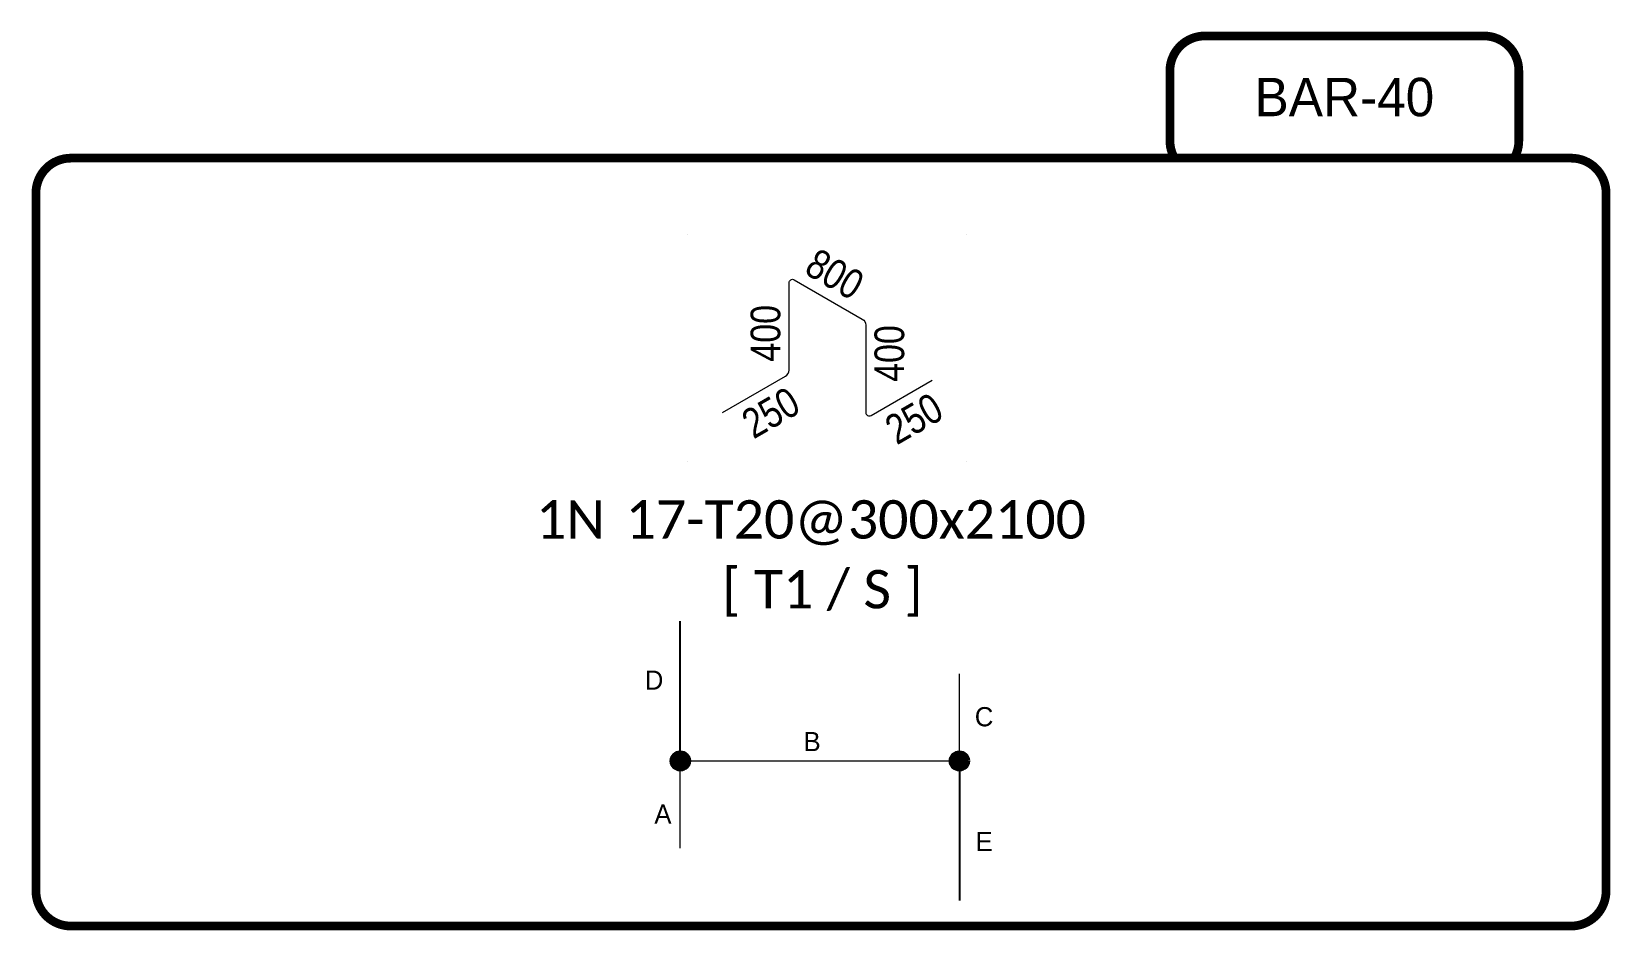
# Model space of a CAD drawing. Header units: millimetres. Extents: x -60174 to 9129, y -15592 to -3144.
# Drawn here: x -56441 to -51916, y -8092 to -5517 of the extents above; entities that cross this region are included whole.
import ezdxf
from ezdxf.enums import TextEntityAlignment as Align

# ---------------------------------------------------------------- set-up
doc = ezdxf.new("R2010")
doc.units = ezdxf.units.MM
doc.header["$LTSCALE"] = 80
doc.linetypes.add('DOT', pattern=[6.35, 0, -6.35])
for name, color, linetype, lineweight in [('S-ANNO-MARK', 2, 'Continuous', 5), ('S-RBAR-TEXT', 3, 'Continuous', 9), ('S-REBAR-MARK', 124, 'Continuous', 9), ('S-REBAR-SHAP', 220, 'Continuous', 9), ('S-SLAB-RBAR', 6, 'Continuous', 53)]:
    doc.layers.add(name, color=color, linetype=linetype, lineweight=lineweight)
doc.styles.add('ARIAL Narrow', font='ARIALN.TTF')
doc.styles.add('ARIAL ROUNDED', font='ARLRDBD.TTF')
doc.styles.add('CALIBRI', font='calibri.ttf')

msp = doc.modelspace()

# ---------------------------------------------------------------- texts
at = {"layer": 'Defpoints', "style": 'ARIAL ROUNDED'}
for s, p in [('D', (-54656.841, -7375.184)), ('C', (-53711.136, -7480.026)), ('B', (-54203.917, -7551.198)), ('A', (-54631.477, -7758.949)), ('E', (-53711.136, -7837.712))]:
    msp.add_text(s, height=55, dxfattribs=at).set_placement(p, align=Align.MIDDLE_CENTER)
at = {"layer": 'S-ANNO-MARK', "color": 1, "style": 'ARIAL ROUNDED'}
msp.add_text('BAR-40', height=110, dxfattribs=at).set_placement((-52678.458, -5704.764), align=Align.MIDDLE_CENTER)

# ---------------------------------------------------------------- blocks, each defined once
blk = doc.blocks.new('*U74')
at = {"layer": 'S-SLAB-RBAR'}
h = blk.add_hatch(color=256, dxfattribs=at)
h.dxf.hatch_style = 1
edge = h.paths.add_edge_path()
edge.add_arc((-400, 0), 25, 0, 360)
h = blk.add_hatch(color=256, dxfattribs=at)
h.dxf.hatch_style = 1
edge = h.paths.add_edge_path()
edge.add_arc((400, 0), 25, 0, 360)
at = {"layer": 'Defpoints'}
for points in [[(-400, 0), (-400, 400)], [(400, 0), (400, -400)]]:
    blk.add_lwpolyline(points, dxfattribs=at)
at = {"layer": 'S-REBAR-SHAP'}
blk.add_lwpolyline([(-400, -250), (-400, 0), (400, 0), (400, 250)], dxfattribs=at)
at = {"layer": 'S-SLAB-RBAR'}
for centre in [(-400, 0), (400, 0)]:
    blk.add_circle(centre, 25, dxfattribs=at)
blk = doc.blocks.new('BAR-INFO')
at = {"style": 'CALIBRI', "flags": 1}
for tag, p in [('BAR_SHAPE', (228.3, -345)), ('VARIABLES', (228.3, -545)), ('A', (228.3, -745)), ('B', (228.3, -945)), ('C', (228.3, -1145)), ('D', (228.3, -1345)), ('E', (228.3, -1545)), ('F', (228.3, -1745)), ('G', (228.3, -1945)), ('H', (228.3, -2145)), ('Y1', (228.3, -2345)), ('Y2', (228.3, -2545)), ('Y3', (228.3, -2745)), ('Y4', (228.3, -2945)), ('R1', (228.3, -3145)), ('R2', (228.3, -3345)), ('R3', (228.3, -3545))]:
    blk.add_attdef(tag, text='', height=110, dxfattribs=at).set_placement(p, align=Align.MIDDLE_LEFT)
at = {"layer": 'S-RBAR-TEXT', "style": 'CALIBRI'}
for tag, p in [('BAR_INFO', (1225, 55)), ('BAR_LOCATION', (783.2, -145))]:
    blk.add_attdef(tag, text='', height=110, dxfattribs=at).set_placement(p, align=Align.MIDDLE_CENTER)
at = {"layer": 'S-REBAR-MARK', "style": 'CALIBRI'}
blk.add_attdef('BAR_MARK', text='', height=110, dxfattribs=at).set_placement((403.7, 55), align=Align.MIDDLE_CENTER)
blk = doc.blocks.new('SHAPE-40')
at = {"layer": 'Defpoints', "linetype": 'DOT', "ltscale": 100}
blk.add_lwpolyline([(-400, -325), (400, -325), (400, 325), (-400, 325)], close=True, dxfattribs=at)
at = {"layer": 'S-REBAR-SHAP'}
blk.add_lwpolyline([(-300.5, -186), (-120, -81.8, 0.267949), (-110, -64.5), (-110, 185.7, -0.57735), (-95, 194.4), (100, 81.8, -0.267949), (110, 64.5), (110, -185.7, 0.57735), (125, -194.4), (300.5, -93)], format="xyb", dxfattribs=at)
at = {"layer": 'S-RBAR-TEXT', "style": 'ARIAL Narrow'}
for tag, rotation, p in [('B', 330, (21.4, 210.9)), ('D', 90, (-177.5, 41)), ('E', 90, (177.5, -16.9)), ('A', 30, (-162.5, -185.9)), ('C', 30, (248, -202.9))]:
    blk.add_attdef(tag, text='', height=85, rotation=rotation, dxfattribs=at).set_placement(p, align=Align.MIDDLE_CENTER)

# ---------------------------------------------------------------- linework, layer by layer
at = {"layer": 'S-ANNO-MARK', "color": 251, "const_width": 25}
msp.add_lwpolyline([(-52191.855, -5879.764, 0.1316525), (-52178.458, -5829.764), (-52178.458, -5629.764, 0.41421356), (-52278.458, -5529.764), (-53078.458, -5529.764, 0.41421356), (-53178.458, -5629.764), (-53178.458, -5829.764, 0.1316525), (-53165.06, -5879.764, 0.1316525)], format="xyb", dxfattribs=at)
msp.add_lwpolyline([(-52028.458, -5879.764), (-56328.458, -5879.764, 0.41421356), (-56428.458, -5979.764), (-56428.458, -7979.764, 0.41421356), (-56328.458, -8079.764), (-52028.458, -8079.764, 0.41421356), (-51928.458, -7979.764), (-51928.458, -5979.764, 0.41421356)], format="xyb", close=True, dxfattribs=at)

# ---------------------------------------------------------------- block references
at = {"color": 9, "true_color": 0xd19cc7}
msp.add_blockref('*U74', (-54181.701, -7606.75), dxfattribs=at)
at = {"layer": 'S-REBAR-MARK'}
ref = msp.add_blockref('BAR-INFO', (-54990.565, -6969.78), dxfattribs=at)
ref.add_attrib('BAR_MARK', '1N', dxfattribs={"height": 110, "style": 'CALIBRI'}).set_placement((-54896.515, -6914.78), align=Align.MIDDLE_CENTER)
ref.add_attrib('BAR_INFO', '17-T20@300x2100', dxfattribs={"layer": 'S-RBAR-TEXT', "height": 110, "style": 'CALIBRI'}).set_placement((-54078.701, -6914.78), align=Align.MIDDLE_CENTER)
ref.add_attrib('BAR_LOCATION', '[ T1 / S ]', dxfattribs={"layer": 'S-RBAR-TEXT', "height": 110, "style": 'CALIBRI'}).set_placement((-54174.401, -7114.78), align=Align.MIDDLE_CENTER)
at = {"layer": 'S-REBAR-SHAP'}
msp.add_blockref('SHAPE-40', (-54160.152, -6422.683), dxfattribs=at).add_auto_attribs({'A': '250', 'B': '800', 'C': '250', 'D': '400', 'E': '400'})

msp.set_redraw_order([(e.dxf.handle, doc.entitydb.next_handle()) for e in msp.query("TEXT MTEXT ATTDEF DIMENSION ARC_DIMENSION")])  # texts and dimensions are drawn at this point

doc.saveas('drawing.dxf')
